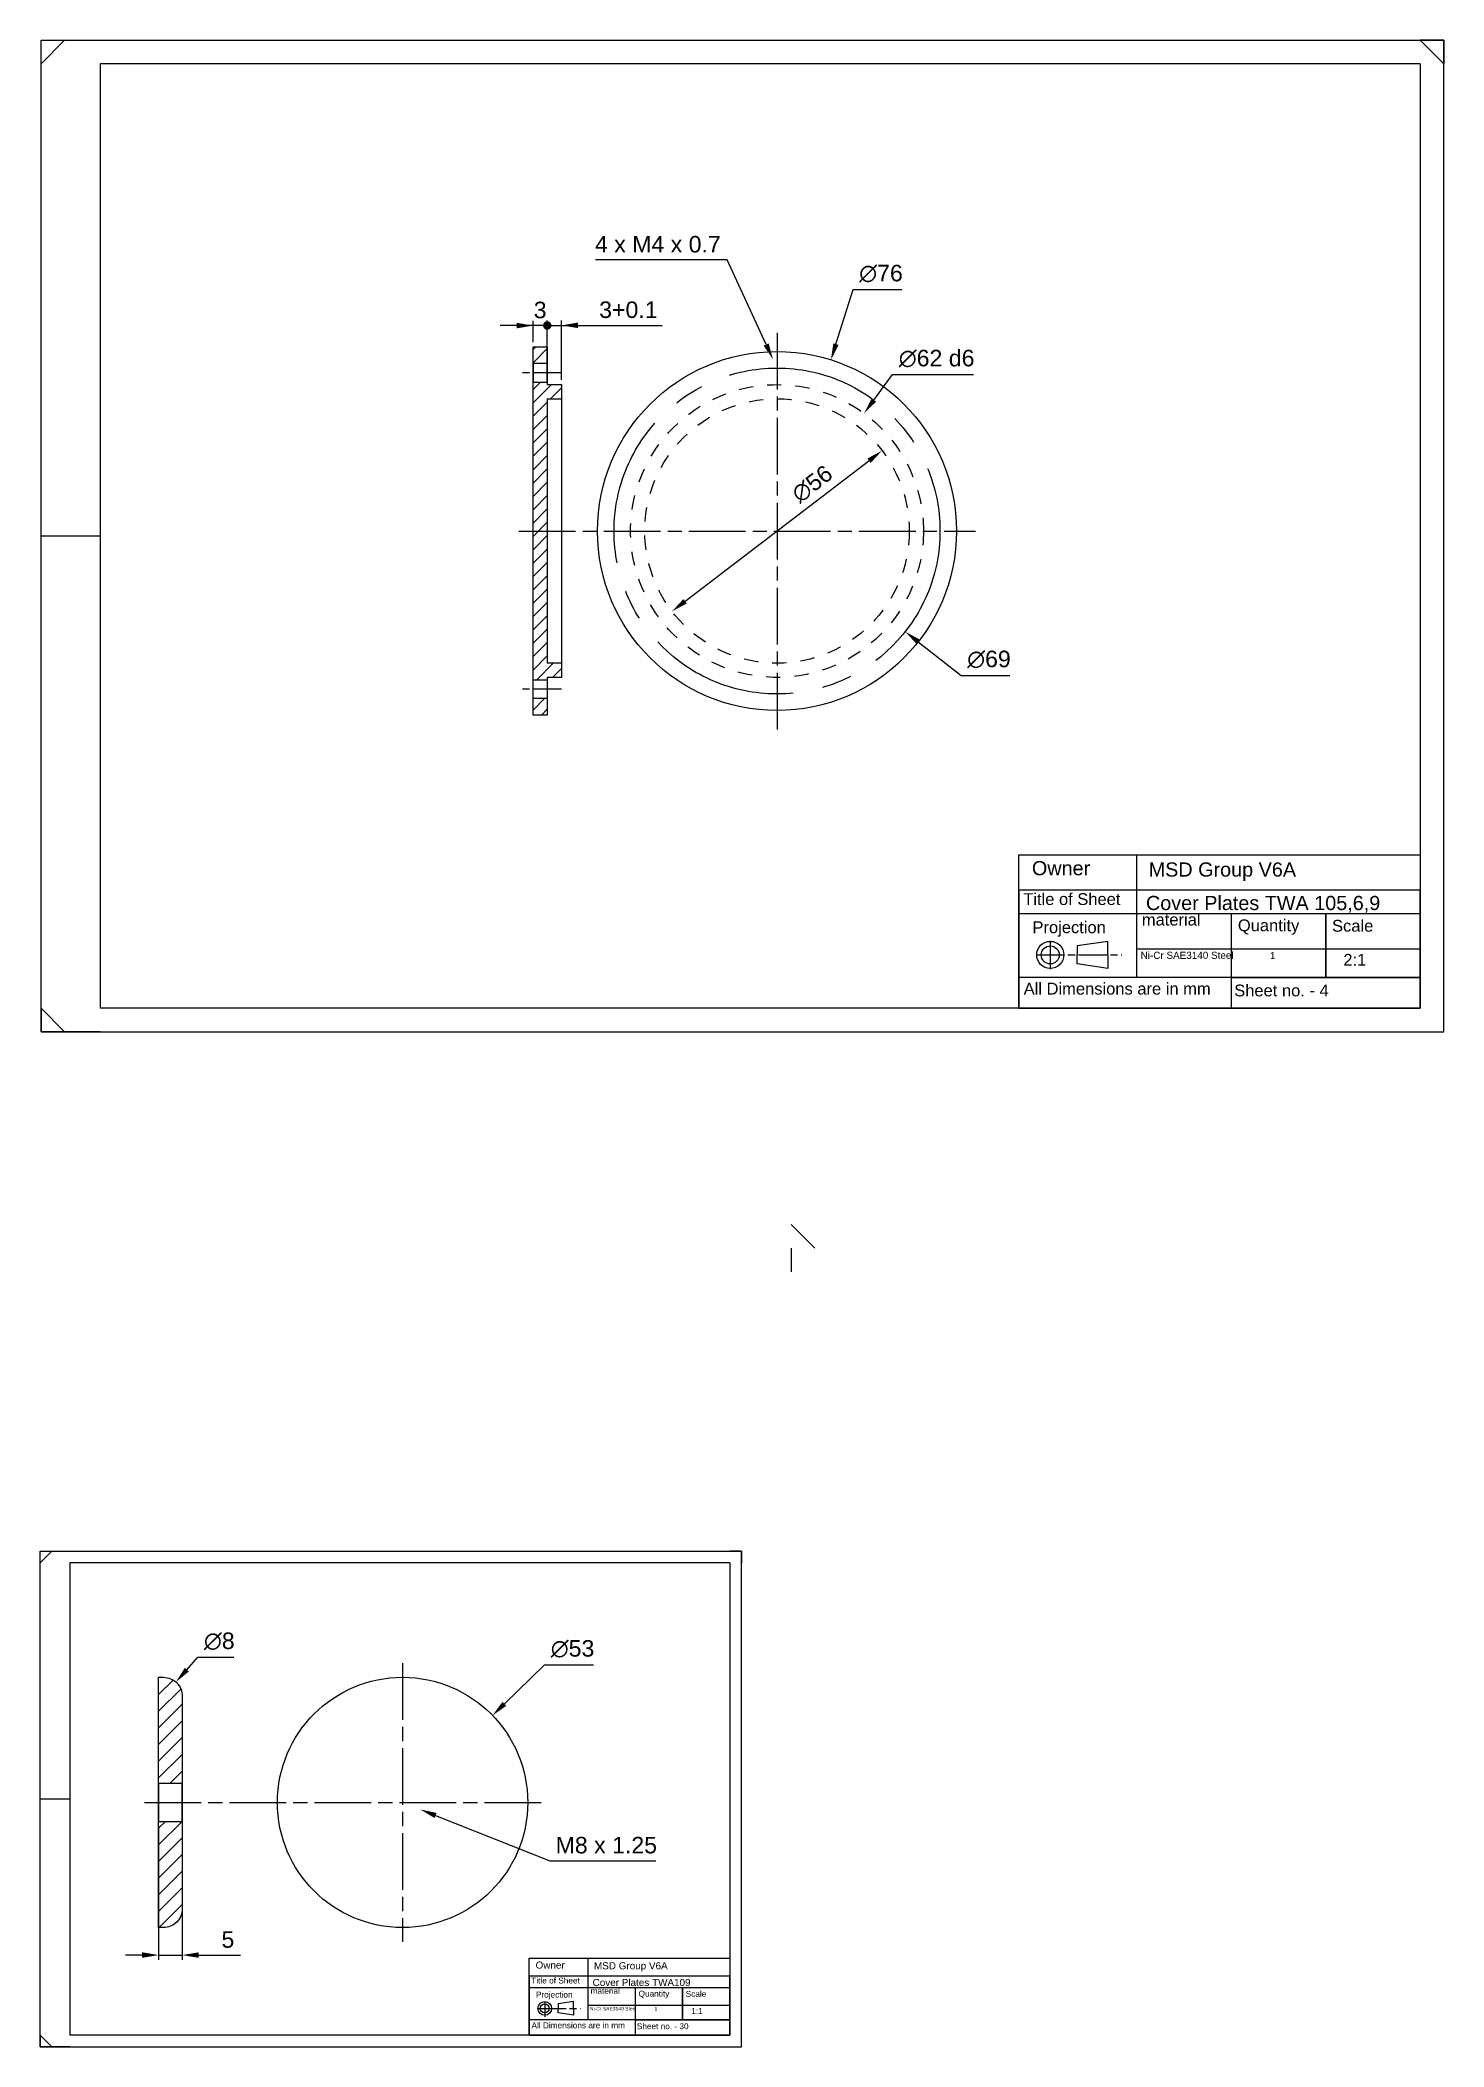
# Model space of a CAD drawing. Header units: millimetres. Extents: x -15074 to 21675, y -7568 to 6574.
# Drawn here: x -5725.3 to -5428.1, y 3253.1 to 3678 of the extents above; entities that cross this region are included whole.
import ezdxf

# ---------------------------------------------------------------- set-up
doc = ezdxf.new("R2010")
doc.units = ezdxf.units.MM
for name, pattern in [('AM_ISO08W050', [18, 12, -1.5, 3, -1.5]), ('AM_ISO08W050x2', [9, 6, -0.75, 1.5, -0.75]), ('CENTER', [50.8, 31.75, -6.35, 6.35, -6.35]), ('Dashed', [2, 1, -1])]:
    doc.linetypes.add(name, pattern=pattern)
for name, color, linetype, lineweight in [('AM_5', 250, 'Continuous', 25), ('AM_7', 142, 'AM_ISO08W050', 25), ('AM_8', 1, 'Continuous', 25)]:
    doc.layers.add(name, color=color, linetype=linetype, lineweight=lineweight)
doc.styles.get("Standard").update_dxf_attribs({"font": 'arial.ttf'})
doc.dimstyles.new('AM_ISO$0', dxfattribs={"dimtxt": 3.5, "dimasz": 3.5, "dimexe": 1, "dimexo": 1, "dimgap": 1.5, "dimtad": 1, "dimdsep": 46, "dimtxsty": 'Standard', "dimcen": 0, "dimclrd": 256, "dimclre": 256, "dimclrt": 250, "dimadec": 0, "dimazin": 2, "dimtp": 0.1, "dimtm": 0.1, "dimtfac": 0.71, "dimtdec": 3, "dimtmove": 0, "dimatfit": 3, "dimfxl": 1, "dimlwd": -1, "dimlwe": -1, "dimarcsym": 1})
doc.dimstyles.new('AM_ISO$3', dxfattribs={"dimtxt": 3.5, "dimasz": 3.5, "dimexe": 1, "dimexo": 1, "dimgap": 1.5, "dimtad": 1, "dimtoh": 1, "dimdsep": 46, "dimtxsty": 'Standard', "dimcen": 0, "dimclrd": 256, "dimclre": 256, "dimclrt": 250, "dimadec": 0, "dimazin": 2, "dimtp": 0.1, "dimtm": 0.1, "dimtfac": 0.71, "dimtdec": 3, "dimtofl": 0, "dimtmove": 0, "dimatfit": 0, "dimfxl": 1, "dimlwd": -1, "dimlwe": -1, "dimarcsym": 1})
pattern_1 = [(45, (49.8003, 1015.802), (-1.41421356, 1.41421356), [])]
pattern_2 = [(45, (-29.469, 827.8364), (-1.767767, 1.767767), [])]

msp = doc.modelspace()

# ---------------------------------------------------------------- texts
at = {"attachment_point": 1}
for s, width, gutter_width, heights, insert, char_height in [(' Owner', 21.09069, 6.25, [0], (-5516.526, 3504.182), 3), ('MSD Group V6A', 46.97471, 6.25, [0], (-5490.642, 3503.894), 3), ('Title of Sheet', 22.81629, 6.25, [0], (-5517.197, 3497.381), 2.5), ('Cover Plates TWA 105,6,9', 54.633, 6.25, [0], (-5491.217, 3496.806), 3), ('Projection', 22.90111, 12.5, [0], (-5515.24, 3491.415), 2.5), ('material', 18.93235, 6.25, [0], (-5492.08, 3493.037), 2.5), ('Quantity', 16.77668, 6.25, [0], (-5471.756, 3491.825), 2.5), ('Scale', 17.25601, 6.25, [0], (-5451.816, 3491.729), 2.5), ('Ni-Cr SAE3140 Steel', 18.57839, 6.25, [0], (-5492.34, 3484.977), 1.5), ('1', 17.24225, 6.25, [0], (-5464.982, 3484.913), 1.5), ('\\pxi-3,l4,t4;2:1', 17.0613, 6.25, [0], (-5451.924, 3484.525), 2.5), ('All Dimensions are in mm', 48.26912, 6.25, [0], (-5517.101, 3478.415), 2.5), ('Sheet no. - 4', 36.3335, 6.25, [0.905], (-5472.523, 3478.032), 2.5), (' Owner', 10.54534, 3.125, [0], (-5621.017, 3271.135), 1.5), ('MSD Group V6A', 23.48736, 3.125, [0], (-5608.075, 3270.992), 1.5), ('Title of Sheet', 11.40814, 3.125, [0], (-5621.353, 3267.735), 1.25), ('Projection', 11.45056, 6.25, [0], (-5620.374, 3264.752), 1.25), ('material', 9.46617, 3.125, [0], (-5608.794, 3265.563), 1.25), ('Cover Plates TWA109', 27.3165, 3.125, [0], (-5608.363, 3267.448), 1.5), ('Quantity', 8.38834, 3.125, [0], (-5598.632, 3264.957), 1.25), ('Scale', 8.62801, 3.125, [0], (-5588.662, 3264.909), 1.25), ('Ni-Cr SAE3140 Steel', 9.28919, 3.125, [0], (-5608.925, 3261.533), 0.75), ('1', 8.62113, 3.125, [0], (-5595.245, 3261.501), 0.75), ('\\pxi-3,l4,t4;1:1', 8.53065, 3.125, [0], (-5588.716, 3261.307), 1.25), ('All Dimensions are in mm', 24.13456, 3.125, [0], (-5621.305, 3258.252), 1.25), ('Sheet no. - 30', 18.16675, 3.125, [0.453], (-5599.016, 3258.061), 1.25)]:
    msp.add_mtext_dynamic_manual_height_columns(s, width=width, gutter_width=gutter_width, heights=heights, dxfattribs=dict(at, insert=insert, char_height=char_height))

# ---------------------------------------------------------------- blocks, each defined once
blk = doc.blocks.new('*D337')
at = {"layer": 'AM_5', "linetype": 'ByBlock', "transparency": 16777216}
for p, q in [((-5556.85, 3613.66), (-5553.22, 3625.2)), ((-5553.22, 3625.2), (-5542.9, 3625.2))]:
    blk.add_line(p, q, dxfattribs=at)
at = {"layer": 'AM_5', "transparency": 16777216}
blk.add_solid([(-5557.41, 3613.84), (-5556.3, 3613.49), (-5557.9, 3610.33)], dxfattribs=at)
at = {"layer": 'Defpoints', "color": 0, "transparency": 16777216}
for p in [(-5557.9, 3610.33), (-5580.74, 3537.84)]:
    blk.add_point(p, dxfattribs=at)
at = {"layer": 'AM_5', "color": 250, "transparency": 16777216, "insert": (-5547.31, 3628.59), "char_height": 3.5, "attachment_point": 5}
blk.add_mtext('∅76', dxfattribs=at)
blk = doc.blocks.new('*D339')
at = {"layer": 'AM_5', "linetype": 'ByBlock', "transparency": 16777216}
for p, q in [((-5627.05, 3325.7), (-5618.52, 3333.96)), ((-5618.52, 3333.96), (-5608.2, 3333.96))]:
    blk.add_line(p, q, dxfattribs=at)
at = {"layer": 'AM_5', "transparency": 16777216}
blk.add_solid([(-5627.45, 3326.12), (-5626.64, 3325.28), (-5629.56, 3323.26)], dxfattribs=at)
at = {"layer": 'Defpoints', "color": 0, "transparency": 16777216}
for p in [(-5629.56, 3323.26), (-5667.62, 3286.38)]:
    blk.add_point(p, dxfattribs=at)
at = {"layer": 'AM_5', "color": 250, "transparency": 16777216, "insert": (-5612.61, 3337.34), "char_height": 3.5, "attachment_point": 5}
blk.add_mtext('∅53', dxfattribs=at)
blk = doc.blocks.new('*D340')
at = {"layer": 'AM_5', "linetype": 'ByBlock', "transparency": 16777216}
blk.add_line((-5588.78, 3559.2), (-5549.86, 3588.96), dxfattribs=at)
at = {"layer": 'AM_5', "transparency": 16777216}
for points in [[(-5550.21, 3589.43), (-5549.51, 3588.5), (-5547.08, 3591.09)], [(-5589.14, 3559.66), (-5588.43, 3558.74), (-5591.56, 3557.07)]]:
    blk.add_solid(points, dxfattribs=at)
at = {"layer": 'Defpoints', "color": 0, "transparency": 16777216}
for p in [(-5547.08, 3591.09), (-5591.56, 3557.07)]:
    blk.add_point(p, dxfattribs=at)
at = {"layer": 'AM_5', "color": 250, "transparency": 16777216, "insert": (-5561.87, 3584.04), "char_height": 3.5, "attachment_point": 5, "rotation": 37.4031}
blk.add_mtext('∅56', dxfattribs=at)
blk = doc.blocks.new('*D343')
at = {"layer": 'AM_5', "linetype": 'ByBlock', "transparency": 16777216}
for p, q in [((-5548.81, 3601.82), (-5544.84, 3607.2)), ((-5544.84, 3607.2), (-5527.72, 3607.2))]:
    blk.add_line(p, q, dxfattribs=at)
at = {"layer": 'AM_5', "transparency": 16777216}
blk.add_solid([(-5549.28, 3602.17), (-5548.34, 3601.48), (-5550.89, 3599.01)], dxfattribs=at)
at = {"layer": 'Defpoints', "color": 0, "transparency": 16777216}
for p in [(-5550.89, 3599.01), (-5587.75, 3549.15)]:
    blk.add_point(p, dxfattribs=at)
at = {"layer": 'AM_5', "color": 250, "transparency": 16777216, "insert": (-5535.53, 3610.59), "char_height": 3.5, "attachment_point": 5}
blk.add_mtext('∅62{}{\\C250; d6}', dxfattribs=at)
blk = doc.blocks.new('*D344')
at = {"layer": 'AM_5', "linetype": 'ByBlock', "transparency": 16777216}
for p, q in [((-5579.88, 3631.5), (-5607.73, 3631.5)), ((-5571.62, 3613.58), (-5579.88, 3631.5))]:
    blk.add_line(p, q, dxfattribs=at)
at = {"layer": 'AM_5', "transparency": 16777216}
blk.add_solid([(-5571.09, 3613.82), (-5572.15, 3613.33), (-5570.16, 3610.4)], dxfattribs=at)
at = {"layer": 'Defpoints', "color": 0, "transparency": 16777216}
for p in [(-5570.16, 3610.4), (-5568.49, 3606.76)]:
    blk.add_point(p, dxfattribs=at)
at = {"layer": 'AM_5', "color": 250, "transparency": 16777216, "insert": (-5594.55, 3634.79), "char_height": 3.5, "attachment_point": 5}
blk.add_mtext('4 x M4 x 0.7', dxfattribs=at)
blk = doc.blocks.new('GENDOT')
blk.add_line((0, 0), (-1, 0))
at = {"const_width": 0.25}
blk.add_lwpolyline([(-0.125, 0, 1), (0.125, 0, 1)], format="xyb", close=True, dxfattribs=at)
blk = doc.blocks.new('*D345')
at = {"layer": 'AM_5', "linetype": 'ByBlock', "transparency": 16777216}
for p, q in [((-5621.47, 3617.63), (-5624.97, 3617.63)), ((-5617.97, 3606.08), (-5617.97, 3618.63)), ((-5617.97, 3617.63), (-5614.97, 3617.63)), ((-5614.97, 3606.08), (-5614.97, 3618.63)), ((-5611.47, 3617.63), (-5593.65, 3617.63))]:
    blk.add_line(p, q, dxfattribs=at)
at = {"layer": 'AM_5', "transparency": 16777216}
blk.add_solid([(-5611.47, 3618.22), (-5611.47, 3617.05), (-5614.97, 3617.63)], dxfattribs=at)
at = {"layer": 'Defpoints', "color": 0, "transparency": 16777216}
for p in [(-5617.97, 3617.63), (-5617.97, 3605.08), (-5614.97, 3605.08)]:
    blk.add_point(p, dxfattribs=at)
at = {"layer": 'AM_5', "transparency": 16777216, "xscale": 3.5, "yscale": 3.5, "zscale": 3.5}
blk.add_blockref('GENDOT', (-5617.97, 3617.63), dxfattribs=at)
at = {"layer": 'AM_5', "color": 250, "transparency": 16777216, "insert": (-5600.79, 3620.92), "char_height": 3.5, "attachment_point": 5}
blk.add_mtext('3+0.1', dxfattribs=at)
blk = doc.blocks.new('*D346')
at = {"layer": 'AM_5', "linetype": 'ByBlock', "transparency": 16777216}
for p, q in [((-5624.47, 3617.58), (-5627.97, 3617.58)), ((-5620.97, 3614.08), (-5620.97, 3618.58)), ((-5617.97, 3617.58), (-5620.97, 3617.58)), ((-5617.97, 3606.08), (-5617.97, 3618.58)), ((-5614.47, 3617.58), (-5610.97, 3617.58))]:
    blk.add_line(p, q, dxfattribs=at)
at = {"layer": 'AM_5', "transparency": 16777216}
blk.add_solid([(-5624.47, 3618.17), (-5624.47, 3617), (-5620.97, 3617.58)], dxfattribs=at)
at = {"layer": 'Defpoints', "color": 0, "transparency": 16777216}
for p in [(-5620.97, 3617.58), (-5620.97, 3613.08), (-5617.97, 3605.08)]:
    blk.add_point(p, dxfattribs=at)
at = {"layer": 'AM_5', "transparency": 16777216, "xscale": 3.5, "yscale": 3.5, "zscale": 3.5, "rotation": 180}
blk.add_blockref('GENDOT', (-5617.97, 3617.58), dxfattribs=at)
at = {"layer": 'AM_5', "color": 250, "transparency": 16777216, "insert": (-5619.47, 3620.87), "char_height": 3.5, "attachment_point": 5}
blk.add_mtext('3', dxfattribs=at)
blk = doc.blocks.new('*D351')
at = {"layer": 'AM_5', "linetype": 'ByBlock', "transparency": 16777216}
for p, q in [((-5641.62, 3302.06), (-5617.42, 3292.47)), ((-5617.42, 3292.47), (-5595.01, 3292.47))]:
    blk.add_line(p, q, dxfattribs=at)
at = {"layer": 'AM_5', "transparency": 16777216}
blk.add_solid([(-5641.4, 3302.6), (-5641.83, 3301.52), (-5644.87, 3303.35)], dxfattribs=at)
at = {"layer": 'Defpoints', "color": 0, "transparency": 16777216}
for p in [(-5652.31, 3306.3), (-5644.87, 3303.35)]:
    blk.add_point(p, dxfattribs=at)
at = {"layer": 'AM_5', "color": 250, "transparency": 16777216, "insert": (-5605.46, 3295.76), "char_height": 3.5, "attachment_point": 5}
blk.add_mtext('M8 x 1.25', dxfattribs=at)
blk = doc.blocks.new('*D352')
at = {"layer": 'AM_5', "linetype": 'ByBlock', "transparency": 16777216}
for p, q in [((-5694.27, 3332.94), (-5691.96, 3335.57)), ((-5691.96, 3335.57), (-5684.35, 3335.57))]:
    blk.add_line(p, q, dxfattribs=at)
at = {"layer": 'AM_5', "transparency": 16777216}
blk.add_solid([(-5694.71, 3333.33), (-5693.84, 3332.56), (-5696.59, 3330.32)], dxfattribs=at)
at = {"layer": 'Defpoints', "color": 0, "transparency": 16777216}
for p in [(-5696.59, 3330.32), (-5701.89, 3324.32)]:
    blk.add_point(p, dxfattribs=at)
at = {"layer": 'AM_5', "color": 250, "transparency": 16777216, "insert": (-5687.4, 3338.95), "char_height": 3.5, "attachment_point": 5}
blk.add_mtext('∅8', dxfattribs=at)
blk = doc.blocks.new('*D353')
at = {"layer": 'AM_5', "linetype": 'ByBlock', "transparency": 16777216}
for p, q in [((-5539.43, 3550.61), (-5530.36, 3543.49)), ((-5530.36, 3543.49), (-5520.03, 3543.49))]:
    blk.add_line(p, q, dxfattribs=at)
at = {"layer": 'AM_5', "transparency": 16777216}
blk.add_solid([(-5539.07, 3551.07), (-5539.79, 3550.16), (-5542.19, 3552.78)], dxfattribs=at)
at = {"layer": 'Defpoints', "color": 0, "transparency": 16777216}
for p in [(-5596.46, 3595.39), (-5542.19, 3552.78)]:
    blk.add_point(p, dxfattribs=at)
at = {"layer": 'AM_5', "color": 250, "transparency": 16777216, "insert": (-5524.45, 3546.88), "char_height": 3.5, "attachment_point": 5}
blk.add_mtext('∅69', dxfattribs=at)
blk = doc.blocks.new('*D355')
at = {"layer": 'AM_5', "linetype": 'ByBlock', "transparency": 16777216}
for p, q in [((-5700.24, 3299.82), (-5700.24, 3271.5)), ((-5695.24, 3299.82), (-5695.24, 3271.5)), ((-5703.74, 3272.5), (-5707.24, 3272.5)), ((-5700.24, 3272.5), (-5695.24, 3272.5)), ((-5691.74, 3272.5), (-5682.92, 3272.5))]:
    blk.add_line(p, q, dxfattribs=at)
at = {"layer": 'AM_5', "transparency": 16777216}
for points in [[(-5703.74, 3273.09), (-5703.74, 3271.92), (-5700.24, 3272.5)], [(-5691.74, 3273.09), (-5691.74, 3271.92), (-5695.24, 3272.5)]]:
    blk.add_solid(points, dxfattribs=at)
at = {"layer": 'Defpoints', "color": 0, "transparency": 16777216}
for p in [(-5700.24, 3300.82), (-5695.24, 3300.82), (-5695.24, 3272.5)]:
    blk.add_point(p, dxfattribs=at)
at = {"layer": 'AM_5', "color": 250, "transparency": 16777216, "insert": (-5685.58, 3275.78), "char_height": 3.5, "attachment_point": 5}
blk.add_mtext('5', dxfattribs=at)

# ---------------------------------------------------------------- dimensions: what is measured, and where the dimension line sits
at = {"layer": 'AM_5'}
for p1, p2, text, picture, middle in [((-5568.486, 3606.764), (-5570.159, 3610.397), '4 x M4 x 0.7', '*D344', (-5594.553, 3631.499)), ((-5652.31, 3306.295), (-5644.873, 3303.349), 'M8 x 1.25', '*D351', (-5605.464, 3292.473))]:
    dim = msp.add_diameter_dim_2p(p1=p1, p2=p2, text=text, dimstyle='AM_ISO$3', dxfattribs=at)
    dim.commit()
    dim.dimension.update_dxf_attribs({"geometry": picture, "text_midpoint": middle, "dimtype": 163})
for p1, p2, picture, middle in [((-5580.74, 3537.837), (-5557.905, 3610.325), '*D337', (-5547.308, 3625.204)), ((-5596.458, 3595.386), (-5542.187, 3552.776), '*D353', (-5524.446, 3543.491)), ((-5591.565, 3557.073), (-5547.08, 3591.089), '*D340', (-5559.814, 3581.352))]:
    dim = msp.add_diameter_dim_2p(p1=p1, p2=p2, dimstyle='AM_ISO$3', override={"dimpost": ''}, dxfattribs=at)
    dim.commit()
    dim.dimension.update_dxf_attribs({"geometry": picture, "text_midpoint": middle, "dimtype": 163})
for base, p1, p2, override, picture, middle in [((-5620.968, 3617.582), (-5617.968, 3605.081), (-5620.968, 3613.081), {"dimpost": '', "dimblk1": 'GENDOT', "dimsah": 1, "dimtix": 1}, '*D346', (-5619.468, 3620.87)), ((-5695.238, 3272.503), (-5700.238, 3300.822), (-5695.238, 3300.822), {"dimpost": '', "dimtp": 0.1, "dimtm": 0.1, "dimtdec": 3, "dimtzin": 8}, '*D355', (-5685.577, 3275.783))]:
    dim = msp.add_linear_dim(base=base, p1=p1, p2=p2, dimstyle='AM_ISO$0', override=override, dxfattribs=at)
    dim.commit()
    dim.dimension.update_dxf_attribs({"geometry": picture, "text_midpoint": middle})
dim = msp.add_linear_dim(base=(-5617.968, 3617.632), p1=(-5614.968, 3605.081), p2=(-5617.968, 3605.081), text='<>+0.1', dimstyle='AM_ISO$0', override={"dimblk2": 'GENDOT', "dimsah": 1, "dimtix": 1}, dxfattribs=at)
dim.commit()
dim.dimension.update_dxf_attribs({"geometry": '*D345', "text_midpoint": (-5600.789, 3617.632), "dimtype": 160})
dim = msp.add_diameter_dim_2p(p1=(-5587.751, 3549.153), p2=(-5550.894, 3599.009), text='<>{}{\\C250; d6}', dimstyle='AM_ISO$3', override={"dimpost": '', "dimtp": 0.1, "dimtm": 0.1, "dimtdec": 3, "dimtzin": 8}, dxfattribs=at)
dim.commit()
dim.dimension.update_dxf_attribs({"geometry": '*D343', "text_midpoint": (-5535.53, 3607.2), "dimtype": 163})
for p1, p2, picture, middle in [((-5701.885, 3324.324), (-5696.59, 3330.32), '*D352', (-5687.402, 3335.567)), ((-5667.623, 3286.381), (-5629.56, 3323.263), '*D339', (-5612.614, 3333.955))]:
    dim = msp.add_diameter_dim_2p(p1=p1, p2=p2, dimstyle='AM_ISO$3', dxfattribs=at)
    dim.commit()
    dim.dimension.update_dxf_attribs({"geometry": picture, "text_midpoint": middle, "dimtype": 163})

# ---------------------------------------------------------------- hatches: boundary and pattern name
at = {"layer": 'AM_8', "true_color": 0x000000}
h = msp.add_hatch(dxfattribs=at)
h.set_pattern_fill('_U', color=18, scale=2, angle=45, style=0, pattern_type=0)
h.set_pattern_definition(pattern_1)
h.paths.add_polyline_path([(-5617.968, 3609.581), (-5617.968, 3613.081), (-5620.968, 3613.081), (-5620.968, 3609.581)])
h = msp.add_hatch(dxfattribs=at)
h.set_pattern_fill('_U', color=18, scale=2, angle=45, style=0, pattern_type=0)
h.set_pattern_definition(pattern_1)
h.paths.add_polyline_path([(-5617.968, 3542.581), (-5617.968, 3543.081), (-5614.968, 3543.081), (-5614.968, 3546.081), (-5617.968, 3546.081), (-5617.968, 3602.081), (-5614.968, 3602.081), (-5614.968, 3605.081), (-5617.968, 3605.081), (-5617.968, 3605.581), (-5620.968, 3605.581), (-5620.968, 3542.581)])
h = msp.add_hatch(dxfattribs=at)
h.set_pattern_fill('_U', color=18, scale=2, angle=45, style=0, pattern_type=0)
h.set_pattern_definition(pattern_1)
h.paths.add_polyline_path([(-5620.968, 3538.581), (-5620.968, 3535.081), (-5617.968, 3535.081), (-5617.968, 3538.581)])
h = msp.add_hatch(dxfattribs=at)
h.set_pattern_fill('_U', color=18, scale=2.5, angle=45, style=0, pattern_type=0)
h.set_pattern_definition(pattern_2)
edge = h.paths.add_edge_path()
edge.add_line((-5699.238, 3331.322), (-5700.238, 3331.322))
edge.add_line((-5700.238, 3331.322), (-5700.238, 3308.822))
edge.add_line((-5700.238, 3308.822), (-5695.238, 3308.822))
edge.add_line((-5695.238, 3308.822), (-5695.238, 3327.322))
edge.add_arc((-5699.238, 3327.322), 4, 0, 90)
h = msp.add_hatch(dxfattribs=at)
h.set_pattern_fill('_U', color=18, scale=2.5, angle=45, style=0, pattern_type=0)
h.set_pattern_definition(pattern_2)
edge = h.paths.add_edge_path()
edge.add_line((-5700.238, 3300.822), (-5700.238, 3278.322))
edge.add_line((-5700.238, 3278.322), (-5699.238, 3278.322))
edge.add_arc((-5699.238, 3282.322), 4, 270, 360)
edge.add_line((-5695.238, 3282.322), (-5695.238, 3300.822))
edge.add_line((-5695.238, 3300.822), (-5700.238, 3300.822))

# ---------------------------------------------------------------- linework, layer by layer
for p, q in [((-5725.147, 3673.037), (-5720.147, 3678.037)), ((-5428.147, 3673.037), (-5433.147, 3678.037)), ((-5712.647, 3673.037), (-5712.647, 3668.037)), ((-5433.147, 3673.037), (-5433.147, 3668.037)), ((-5617.968, 3602.081), (-5617.968, 3546.081)), ((-5725.147, 3573.037), (-5712.647, 3573.037)), ((-5499.293, 3487.181), (-5505.767, 3486.217)), ((-5499.293, 3486.217), (-5499.293, 3487.181)), ((-5511.479, 3484.314), (-5511.479, 3484.314)), ((-5511.479, 3484.314), (-5511.479, 3484.314)), ((-5499.293, 3481.446), (-5505.767, 3482.41)), ((-5499.293, 3482.41), (-5499.293, 3481.446)), ((-5473.147, 3479.537), (-5473.147, 3473.037)), ((-5725.147, 3473.037), (-5720.147, 3468.037)), ((-5561.308, 3422.205), (-5566.308, 3427.205)), ((-5566.308, 3422.205), (-5566.308, 3417.205)), ((-5725.328, 3355.563), (-5722.828, 3358.063)), ((-5719.078, 3355.563), (-5719.078, 3353.063)), ((-5725.328, 3305.563), (-5719.078, 3305.563)), ((-5618.494, 3261.201), (-5618.494, 3261.201)), ((-5618.494, 3261.201), (-5618.494, 3261.201)), ((-5612.401, 3262.635), (-5615.638, 3262.153)), ((-5612.401, 3259.767), (-5615.638, 3260.25)), ((-5612.401, 3262.153), (-5612.401, 3262.635)), ((-5612.401, 3260.25), (-5612.401, 3259.767)), ((-5725.328, 3255.563), (-5722.828, 3253.063)), ((-5599.328, 3258.813), (-5599.328, 3255.563))]:
    msp.add_line(p, q)
for points in [[(-5712.647, 3468.037), (-5725.147, 3468.037), (-5725.147, 3678.037), (-5712.647, 3678.037)], [(-5725.147, 3673.037), (-5725.147, 3678.037), (-5428.147, 3678.037), (-5428.147, 3673.037)], [(-5433.147, 3468.037), (-5428.147, 3468.037), (-5428.147, 3678.037), (-5433.147, 3678.037)], [(-5712.647, 3673.037), (-5712.647, 3473.037)], [(-5433.147, 3673.037), (-5712.647, 3673.037)], [(-5433.147, 3673.037), (-5433.147, 3473.037)], [(-5617.968, 3543.081), (-5617.968, 3535.081), (-5620.968, 3535.081), (-5620.968, 3613.081), (-5617.968, 3613.081), (-5617.968, 3605.081)], [(-5617.968, 3605.081), (-5614.968, 3605.081), (-5614.968, 3543.081), (-5617.968, 3543.081)], [(-5617.968, 3602.081), (-5614.968, 3602.081), (-5614.968, 3546.081), (-5617.968, 3546.081)], [(-5493.147, 3479.537), (-5493.147, 3505.537), (-5433.147, 3505.537), (-5433.147, 3473.037), (-5493.147, 3473.037)], [(-5518.147, 3485.537), (-5518.147, 3473.037), (-5433.147, 3473.037), (-5433.147, 3485.537), (-5493.147, 3485.537)], [(-5505.767, 3486.217), (-5505.767, 3484.314)], [(-5499.293, 3484.314), (-5499.293, 3486.217)], [(-5505.767, 3482.41), (-5505.767, 3484.314)], [(-5499.293, 3484.314), (-5499.293, 3482.41)], [(-5725.147, 3473.037), (-5725.147, 3468.037), (-5428.147, 3468.037), (-5428.147, 3473.037)], [(-5433.147, 3473.037), (-5712.647, 3473.037)], [(-5719.078, 3253.063), (-5725.328, 3253.063), (-5725.328, 3358.063), (-5719.078, 3358.063)], [(-5725.328, 3355.563), (-5725.328, 3358.063), (-5576.828, 3358.063), (-5576.828, 3355.563)], [(-5579.328, 3253.063), (-5576.828, 3253.063), (-5576.828, 3358.063), (-5579.328, 3358.063)], [(-5719.078, 3355.563), (-5719.078, 3255.563)], [(-5579.328, 3355.563), (-5719.078, 3355.563)], [(-5579.328, 3355.563), (-5579.328, 3255.563)], [(-5609.328, 3258.813), (-5609.328, 3271.813), (-5579.328, 3271.813), (-5579.328, 3255.563), (-5609.328, 3255.563)], [(-5621.828, 3261.813), (-5621.828, 3255.563), (-5579.328, 3255.563), (-5579.328, 3261.813), (-5609.328, 3261.813)], [(-5615.638, 3262.153), (-5615.638, 3261.201)], [(-5615.638, 3260.25), (-5615.638, 3261.201)], [(-5612.401, 3261.201), (-5612.401, 3262.153)], [(-5612.401, 3261.201), (-5612.401, 3260.25)], [(-5725.328, 3255.563), (-5725.328, 3253.063), (-5576.828, 3253.063), (-5576.828, 3255.563)], [(-5579.328, 3255.563), (-5719.078, 3255.563)]]:
    msp.add_lwpolyline(points)
for points in [[(-5617.968, 3609.581), (-5620.968, 3609.581), (-5620.968, 3605.581), (-5617.968, 3605.581)], [(-5617.968, 3538.581), (-5620.968, 3538.581), (-5620.968, 3542.581), (-5617.968, 3542.581)], [(-5518.147, 3505.537), (-5433.147, 3505.537), (-5433.147, 3473.037), (-5518.147, 3473.037)], [(-5518.147, 3473.037), (-5433.147, 3473.037), (-5433.147, 3498.037), (-5518.147, 3498.037)], [(-5518.147, 3473.037), (-5433.147, 3473.037), (-5433.147, 3493.037), (-5518.147, 3493.037)], [(-5453.147, 3493.037), (-5473.147, 3493.037), (-5473.147, 3479.537), (-5453.147, 3479.537)], [(-5433.147, 3493.037), (-5453.147, 3493.037), (-5453.147, 3479.537), (-5433.147, 3479.537)], [(-5518.147, 3473.037), (-5433.147, 3473.037), (-5433.147, 3479.537), (-5518.147, 3479.537)], [(-5695.238, 3308.822), (-5700.238, 3308.822), (-5700.238, 3300.822), (-5695.238, 3300.822)], [(-5621.828, 3271.813), (-5579.328, 3271.813), (-5579.328, 3255.563), (-5621.828, 3255.563)], [(-5621.828, 3255.563), (-5579.328, 3255.563), (-5579.328, 3268.063), (-5621.828, 3268.063)], [(-5621.828, 3255.563), (-5579.328, 3255.563), (-5579.328, 3265.563), (-5621.828, 3265.563)], [(-5589.328, 3265.563), (-5599.328, 3265.563), (-5599.328, 3258.813), (-5589.328, 3258.813)], [(-5579.328, 3265.563), (-5589.328, 3265.563), (-5589.328, 3258.813), (-5579.328, 3258.813)], [(-5621.828, 3255.563), (-5579.328, 3255.563), (-5579.328, 3258.813), (-5621.828, 3258.813)]]:
    msp.add_lwpolyline(points, close=True)
msp.add_lwpolyline([(-5700.238, 3331.322), (-5699.238, 3331.322, -0.4142136), (-5695.238, 3327.322), (-5695.238, 3282.322, -0.4142136), (-5699.238, 3278.322), (-5700.238, 3278.322)], format="xyb", close=True)
for centre, radius in [((-5569.322, 3574.081), 38), ((-5511.479, 3484.314), 2.868), ((-5511.479, 3484.314), 1.903), ((-5648.592, 3304.822), 26.5), ((-5618.494, 3261.201), 1.434), ((-5618.494, 3261.201), 0.952)]:
    msp.add_circle(centre, radius)
at = {"color": 3, "linetype": 'CENTER'}
msp.add_circle((-5569.322, 3574.081), 34.5, dxfattribs=at)
at = {"linetype": 'Dashed', "ltscale": 3}
for radius in [31, 28]:
    msp.add_circle((-5569.322, 3574.081), radius, dxfattribs=at)
at = {"layer": 'AM_7', "color": 3}
for p, q in [((-5569.322, 3616.081), (-5569.322, 3532.081)), ((-5623.968, 3574.081), (-5527.322, 3574.081)), ((-5648.592, 3334.322), (-5648.592, 3275.322)), ((-5703.238, 3304.822), (-5619.092, 3304.822))]:
    msp.add_line(p, q, dxfattribs=at)
at = {"layer": 'AM_7', "color": 3, "linetype": 'AM_ISO08W050x2'}
for p, q in [((-5614.968, 3607.581), (-5623.968, 3607.581)), ((-5614.968, 3540.581), (-5623.968, 3540.581))]:
    msp.add_line(p, q, dxfattribs=at)
at = {"layer": 'AM_7', "linetype": 'AM_ISO08W050x2'}
for p, q in [((-5511.479, 3487.314), (-5511.479, 3480.817)), ((-5514.479, 3484.314), (-5496.293, 3484.314)), ((-5511.479, 3484.314), (-5511.479, 3484.314)), ((-5511.479, 3484.314), (-5511.479, 3484.314)), ((-5619.994, 3261.201), (-5610.901, 3261.201)), ((-5618.494, 3262.701), (-5618.494, 3259.453)), ((-5618.494, 3261.201), (-5618.494, 3261.201)), ((-5618.494, 3261.201), (-5618.494, 3261.201))]:
    msp.add_line(p, q, dxfattribs=at)

msp.set_redraw_order([(e.dxf.handle, doc.entitydb.next_handle()) for e in msp.query("TEXT MTEXT ATTDEF DIMENSION ARC_DIMENSION")])  # texts and dimensions are drawn at this point

doc.saveas('drawing.dxf')
